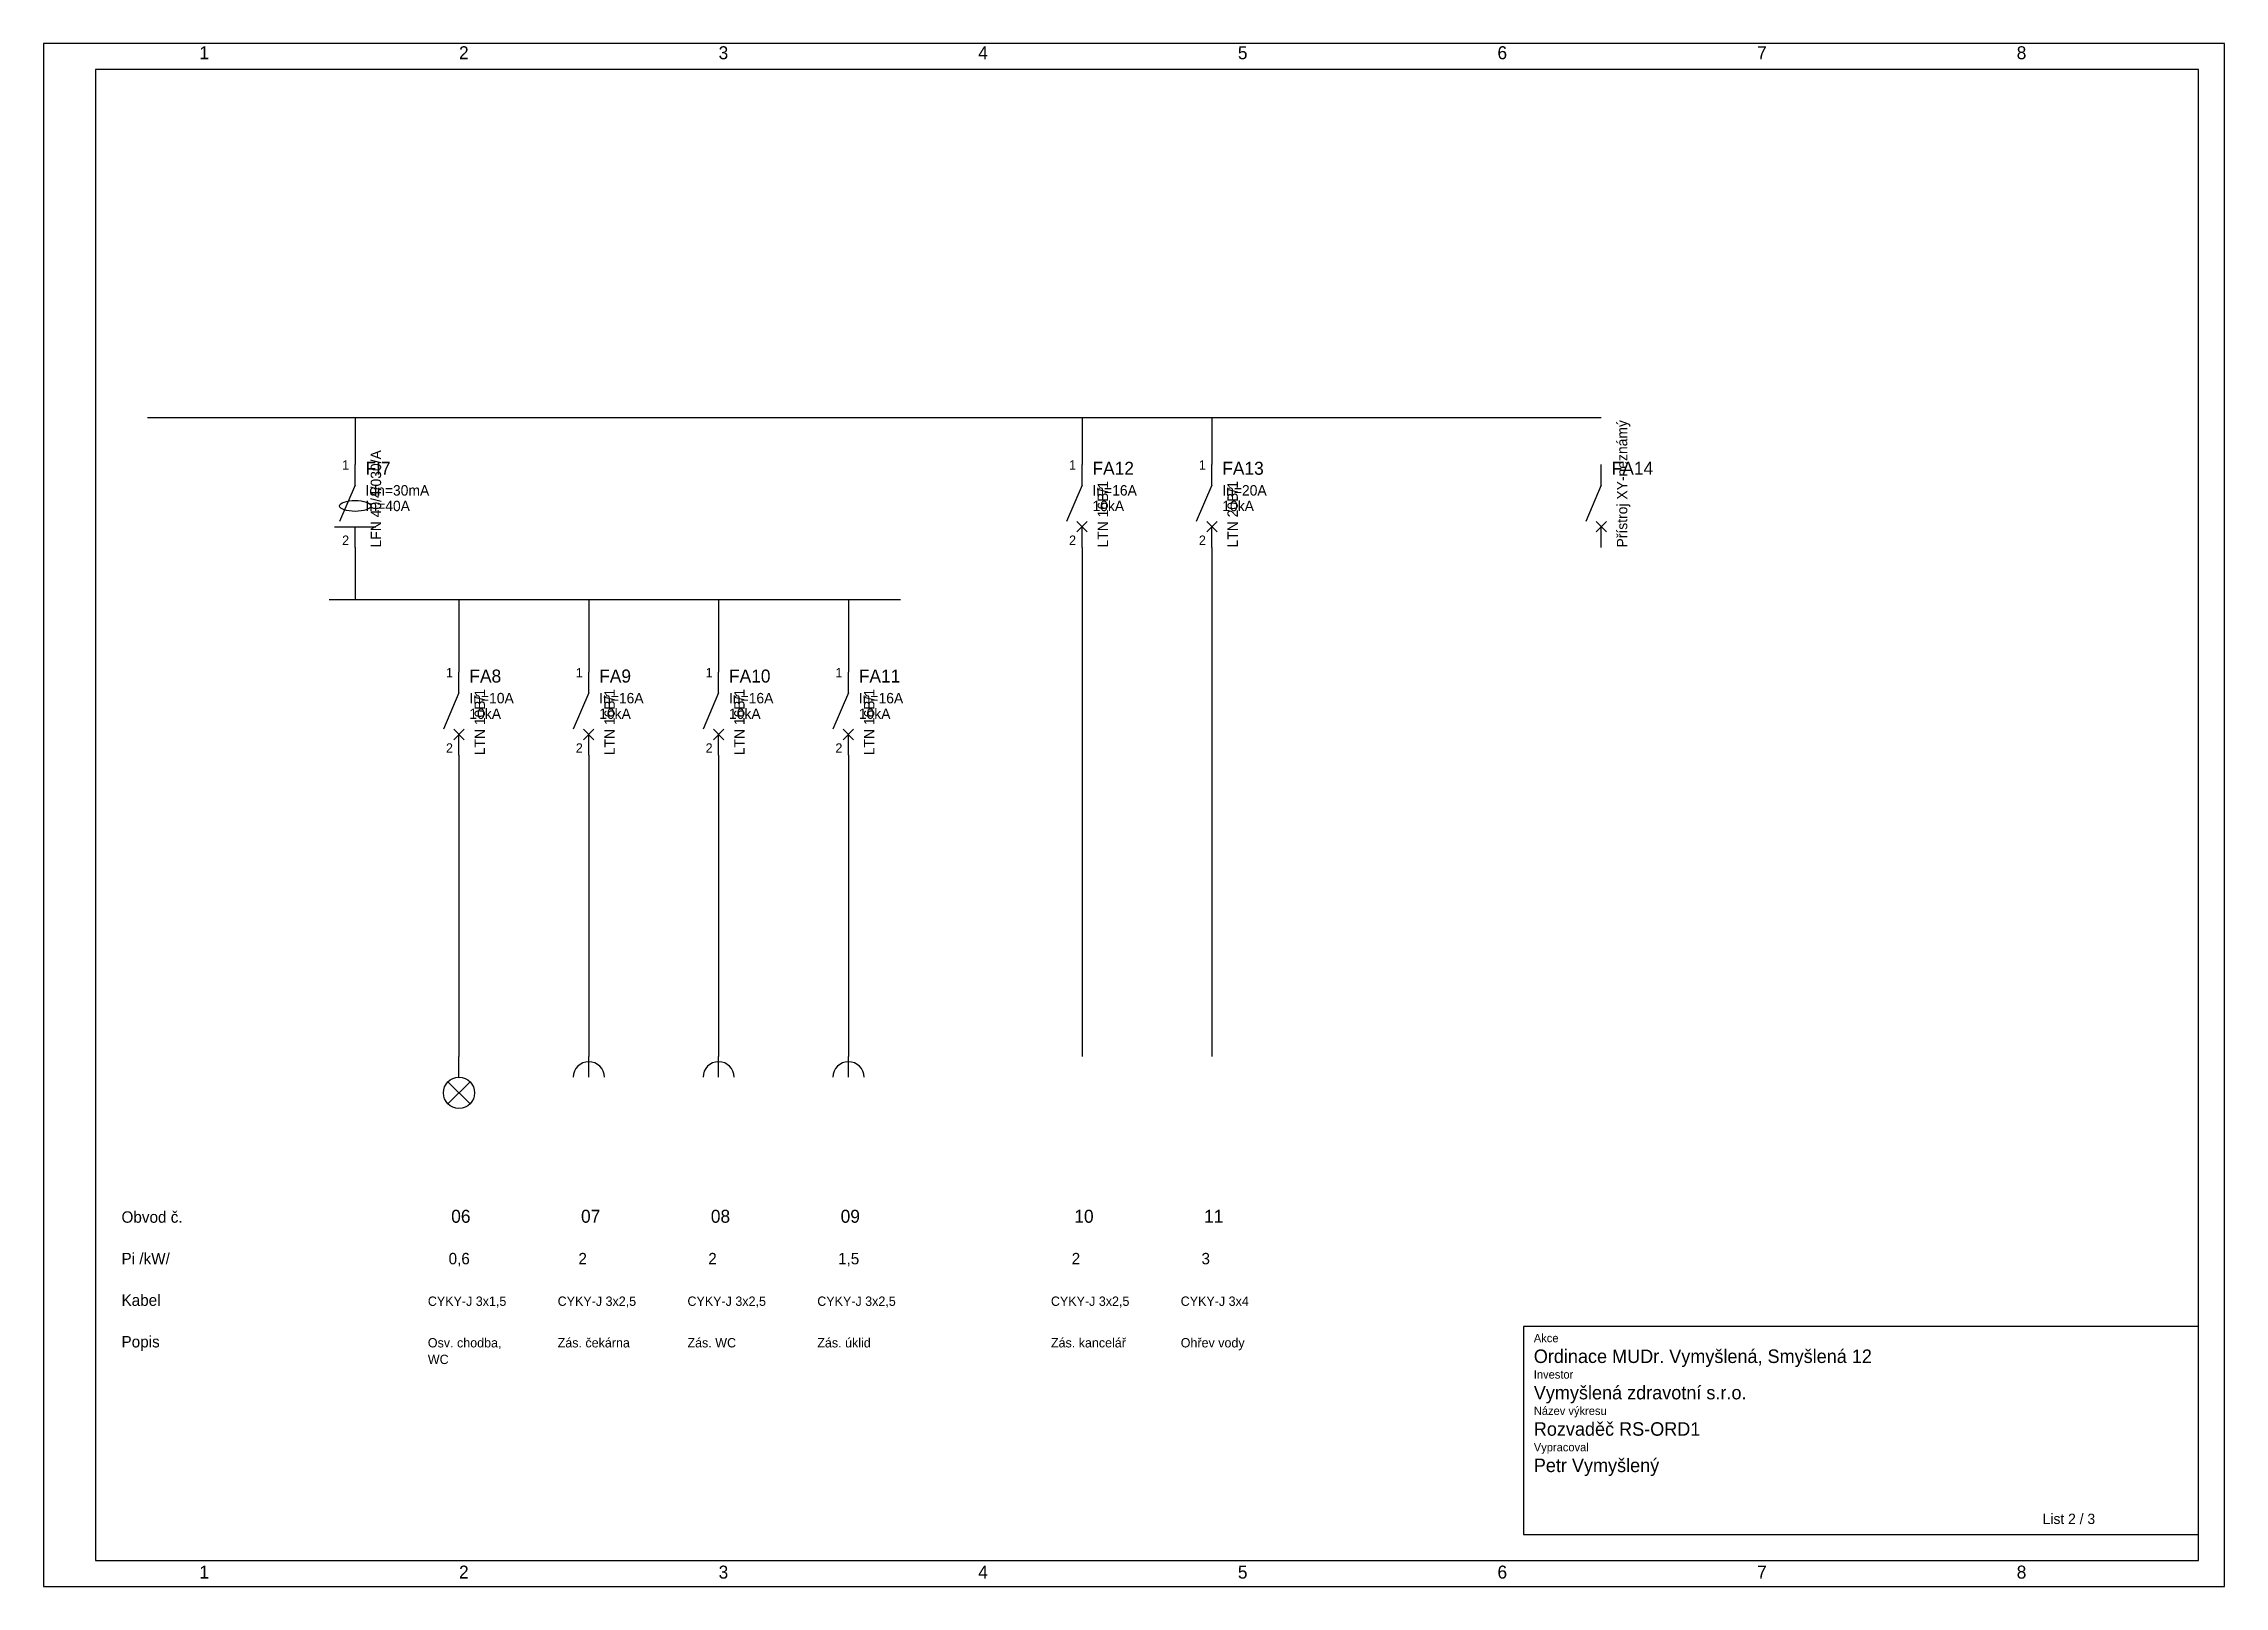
# Model space of a CAD drawing. Header units: millimetres. Extents: x 0 to 1300, y 0 to 297.
# Drawn here: x 440 to 860, y 0 to 297 of the extents above; entities that cross this region are included whole.
import ezdxf

# ---------------------------------------------------------------- set-up
doc = ezdxf.new("R2010")
doc.units = ezdxf.units.MM

msp = doc.modelspace()

# ---------------------------------------------------------------- texts
for s, height, p in [('1', 2.5, (470, 294)), ('2', 2.5, (520, 294)), ('3', 2.5, (570, 294)), ('4', 2.5, (620, 294)), ('5', 2.5, (670, 294)), ('6', 2.5, (720, 294)), ('7', 2.5, (770, 294)), ('8', 2.5, (820, 294)), ('Obvod č.', 2.2, (455, 70)), ('06', 2.5, (518.5, 70)), ('07', 2.5, (543.5, 70)), ('08', 2.5, (568.5, 70)), ('09', 2.5, (593.5, 70)), ('10', 2.5, (638.5, 70)), ('11', 2.5, (663.5, 70)), ('Pi /kW/', 2.2, (455, 62)), ('0,6', 2.2, (518, 62)), ('2', 2.2, (543, 62)), ('2', 2.2, (568, 62)), ('1,5', 2.2, (593, 62)), ('2', 2.2, (638, 62)), ('3', 2.2, (663, 62)), ('Kabel', 2.2, (455, 54)), ('CYKY-J 3x1,5', 1.8, (514, 54)), ('CYKY-J 3x2,5', 1.8, (539, 54)), ('CYKY-J 3x2,5', 1.8, (564, 54)), ('CYKY-J 3x2,5', 1.8, (589, 54)), ('CYKY-J 3x2,5', 1.8, (634, 54)), ('CYKY-J 3x4', 1.8, (659, 54)), ('Popis', 2.2, (455, 46)), ('Osv. chodba,', 1.8, (514, 46)), ('Zás. čekárna', 1.8, (539, 46)), ('Zás. WC', 1.8, (564, 46)), ('Zás. úklid', 1.8, (589, 46)), ('Zás. kancelář', 1.8, (634, 46)), ('Ohřev vody', 1.8, (659, 46)), ('Akce', 1.6, (727, 47)), ('WC', 1.8, (514, 42.8)), ('Ordinace MUDr. Vymyšlená, Smyšlená 12', 2.6, (727, 43)), ('Vymyšlená zdravotní s.r.o.', 2.6, (727, 36)), ('Investor', 1.6, (727, 40)), ('Název výkresu', 1.6, (727, 33)), ('Rozvaděč RS-ORD1', 2.6, (727, 29)), ('Vypracoval', 1.6, (727, 26)), ('Petr Vymyšlený', 2.6, (727, 22)), ('List 2 / 3', 2, (825, 12)), ('1', 2.5, (470, 1.5)), ('2', 2.5, (520, 1.5)), ('3', 2.5, (570, 1.5)), ('4', 2.5, (620, 1.5)), ('5', 2.5, (670, 1.5)), ('6', 2.5, (720, 1.5)), ('7', 2.5, (770, 1.5)), ('8', 2.5, (820, 1.5))]:
    msp.add_text(s, height=height).set_placement(p)

# ---------------------------------------------------------------- blocks, each defined once
blk = doc.blocks.new('Fíčko 3f')
for p, q in [((0, 12), (0, 16)), ((0, 12), (-3, 5)), ((-4, 4), (4, 4)), ((0, 0), (0, 4))]:
    blk.add_line(p, q)
blk.add_ellipse((0, 8), major_axis=(3, 0), ratio=0.35)
for s, height, p in [('1', 1.8, (-2.5, 15)), ('FI7', 2.5, (2, 14)), ('Idn=30mA', 2, (2, 10)), ('In=40A', 2, (2, 7)), ('2', 1.8, (-2.5, 0.5))]:
    blk.add_text(s, height=height).set_placement(p)
blk.add_text('LFN 40/4/030/A', height=2, rotation=90).set_placement((5, 0))
blk = doc.blocks.new('JST1P1 (4) (2)')
for p, q in [((0, 12), (0, 16)), ((0, 12), (-3, 5)), ((-1, 3), (1, 5)), ((1, 3), (-1, 5)), ((0, 0), (0, 4))]:
    blk.add_line(p, q)
for s, height, p in [('1', 1.8, (-2.5, 15)), ('FA8', 2.5, (2, 14)), ('10kA', 2, (2, 7)), ('In=10A', 2, (2, 10)), ('2', 1.8, (-2.5, 0.5))]:
    blk.add_text(s, height=height).set_placement(p)
blk.add_text('LTN 10B/1', height=2, rotation=90).set_placement((5, 0))
blk = doc.blocks.new('JST1P1 (4) (3)')
for p, q in [((0, 12), (0, 16)), ((0, 12), (-3, 5)), ((-1, 3), (1, 5)), ((1, 3), (-1, 5)), ((0, 0), (0, 4))]:
    blk.add_line(p, q)
for s, height, p in [('1', 1.8, (-2.5, 15)), ('FA9', 2.5, (2, 14)), ('10kA', 2, (2, 7)), ('In=16A', 2, (2, 10)), ('2', 1.8, (-2.5, 0.5))]:
    blk.add_text(s, height=height).set_placement(p)
blk.add_text('LTN 16B/1', height=2, rotation=90).set_placement((5, 0))
blk = doc.blocks.new('JST1P1 (4) (4)')
for p, q in [((0, 12), (0, 16)), ((0, 12), (-3, 5)), ((-1, 3), (1, 5)), ((1, 3), (-1, 5)), ((0, 0), (0, 4))]:
    blk.add_line(p, q)
for s, height, p in [('1', 1.8, (-2.5, 15)), ('FA10', 2.5, (2, 14)), ('10kA', 2, (2, 7)), ('In=16A', 2, (2, 10)), ('2', 1.8, (-2.5, 0.5))]:
    blk.add_text(s, height=height).set_placement(p)
blk.add_text('LTN 16B/1', height=2, rotation=90).set_placement((5, 0))
blk = doc.blocks.new('JST1P1 (4) (5)')
for p, q in [((0, 12), (0, 16)), ((0, 12), (-3, 5)), ((-1, 3), (1, 5)), ((1, 3), (-1, 5)), ((0, 0), (0, 4))]:
    blk.add_line(p, q)
for s, height, p in [('1', 1.8, (-2.5, 15)), ('FA11', 2.5, (2, 14)), ('10kA', 2, (2, 7)), ('In=16A', 2, (2, 10)), ('2', 1.8, (-2.5, 0.5))]:
    blk.add_text(s, height=height).set_placement(p)
blk.add_text('LTN 16B/1', height=2, rotation=90).set_placement((5, 0))
blk = doc.blocks.new('JST1P1 (7)')
for p, q in [((0, 12), (0, 16)), ((0, 12), (-3, 5)), ((-1, 3), (1, 5)), ((1, 3), (-1, 5)), ((0, 0), (0, 4))]:
    blk.add_line(p, q)
for s, height, p in [('1', 1.8, (-2.5, 15)), ('FA12', 2.5, (2, 14)), ('10kA', 2, (2, 7)), ('In=16A', 2, (2, 10)), ('2', 1.8, (-2.5, 0.5))]:
    blk.add_text(s, height=height).set_placement(p)
blk.add_text('LTN 16B/1', height=2, rotation=90).set_placement((5, 0))
blk = doc.blocks.new('JST1P1 (8)')
for p, q in [((0, 12), (0, 16)), ((0, 12), (-3, 5)), ((-1, 3), (1, 5)), ((1, 3), (-1, 5)), ((0, 0), (0, 4))]:
    blk.add_line(p, q)
for s, height, p in [('1', 1.8, (-2.5, 15)), ('FA13', 2.5, (2, 14)), ('10kA', 2, (2, 7)), ('In=20A', 2, (2, 10)), ('2', 1.8, (-2.5, 0.5))]:
    blk.add_text(s, height=height).set_placement(p)
blk.add_text('LTN 20B/1', height=2, rotation=90).set_placement((5, 0))
blk = doc.blocks.new('BLOK XY (1)')
for p, q in [((0, 12), (0, 16)), ((0, 12), (-3, 5)), ((-1, 3), (1, 5)), ((1, 3), (-1, 5)), ((0, 0), (0, 4))]:
    blk.add_line(p, q)
blk.add_text('Přístroj XY-neznámý', height=2, rotation=90).set_placement((5, 0))
blk.add_text('FA14', height=2.5).set_placement((2, 14))
blk = doc.blocks.new('_U (10)')
for p, q in [((0, 0), (0, 4)), ((-2, -1), (2, -5)), ((2, -1), (-2, -5))]:
    blk.add_line(p, q)
blk.add_circle((0, -3), 3)
blk = doc.blocks.new('ZASU_01 (11)')
blk.add_line((0, 0), (0, 4))
blk.add_arc((0, 0), 3, 0, 180)
blk = doc.blocks.new('ZASU_01 (12)')
blk.add_line((0, 0), (0, 4))
blk.add_arc((0, 0), 3, 0, 180)
blk = doc.blocks.new('ZASU_01 (13)')
blk.add_line((0, 0), (0, 4))
blk.add_arc((0, 0), 3, 0, 180)

# ---------------------------------------------------------------- linework, layer by layer
for p, q in [((460, 225), (740, 225)), ((500, 225), (500, 216)), ((640, 225), (640, 216)), ((665, 225), (665, 216)), ((500, 200), (500, 190)), ((640, 200), (640, 102)), ((665, 200), (665, 102)), ((495, 190), (605, 190)), ((520, 190), (520, 176)), ((545, 190), (545, 176)), ((570, 190), (570, 176)), ((595, 190), (595, 176)), ((520, 160), (520, 102)), ((545, 160), (545, 102)), ((570, 160), (570, 102)), ((595, 160), (595, 102))]:
    msp.add_line(p, q)
for points in [[(440, 0), (860, 0), (860, 297), (440, 297)], [(450, 5), (855, 5), (855, 292), (450, 292)], [(725, 10), (855, 10), (855, 50), (725, 50)]]:
    msp.add_lwpolyline(points, close=True)

# ---------------------------------------------------------------- block references
for name, p in [('BLOK XY (1)', (740, 200)), ('Fíčko 3f', (500, 200)), ('JST1P1 (7)', (640, 200)), ('JST1P1 (8)', (665, 200)), ('JST1P1 (4) (2)', (520, 160)), ('JST1P1 (4) (3)', (545, 160)), ('JST1P1 (4) (4)', (570, 160)), ('JST1P1 (4) (5)', (595, 160)), ('_U (10)', (520, 98)), ('ZASU_01 (11)', (545, 98)), ('ZASU_01 (12)', (570, 98)), ('ZASU_01 (13)', (595, 98))]:
    msp.add_blockref(name, p)

msp.set_redraw_order([(e.dxf.handle, doc.entitydb.next_handle()) for e in msp.query("TEXT MTEXT ATTDEF DIMENSION ARC_DIMENSION")])  # texts and dimensions are drawn at this point

doc.saveas('drawing.dxf')
